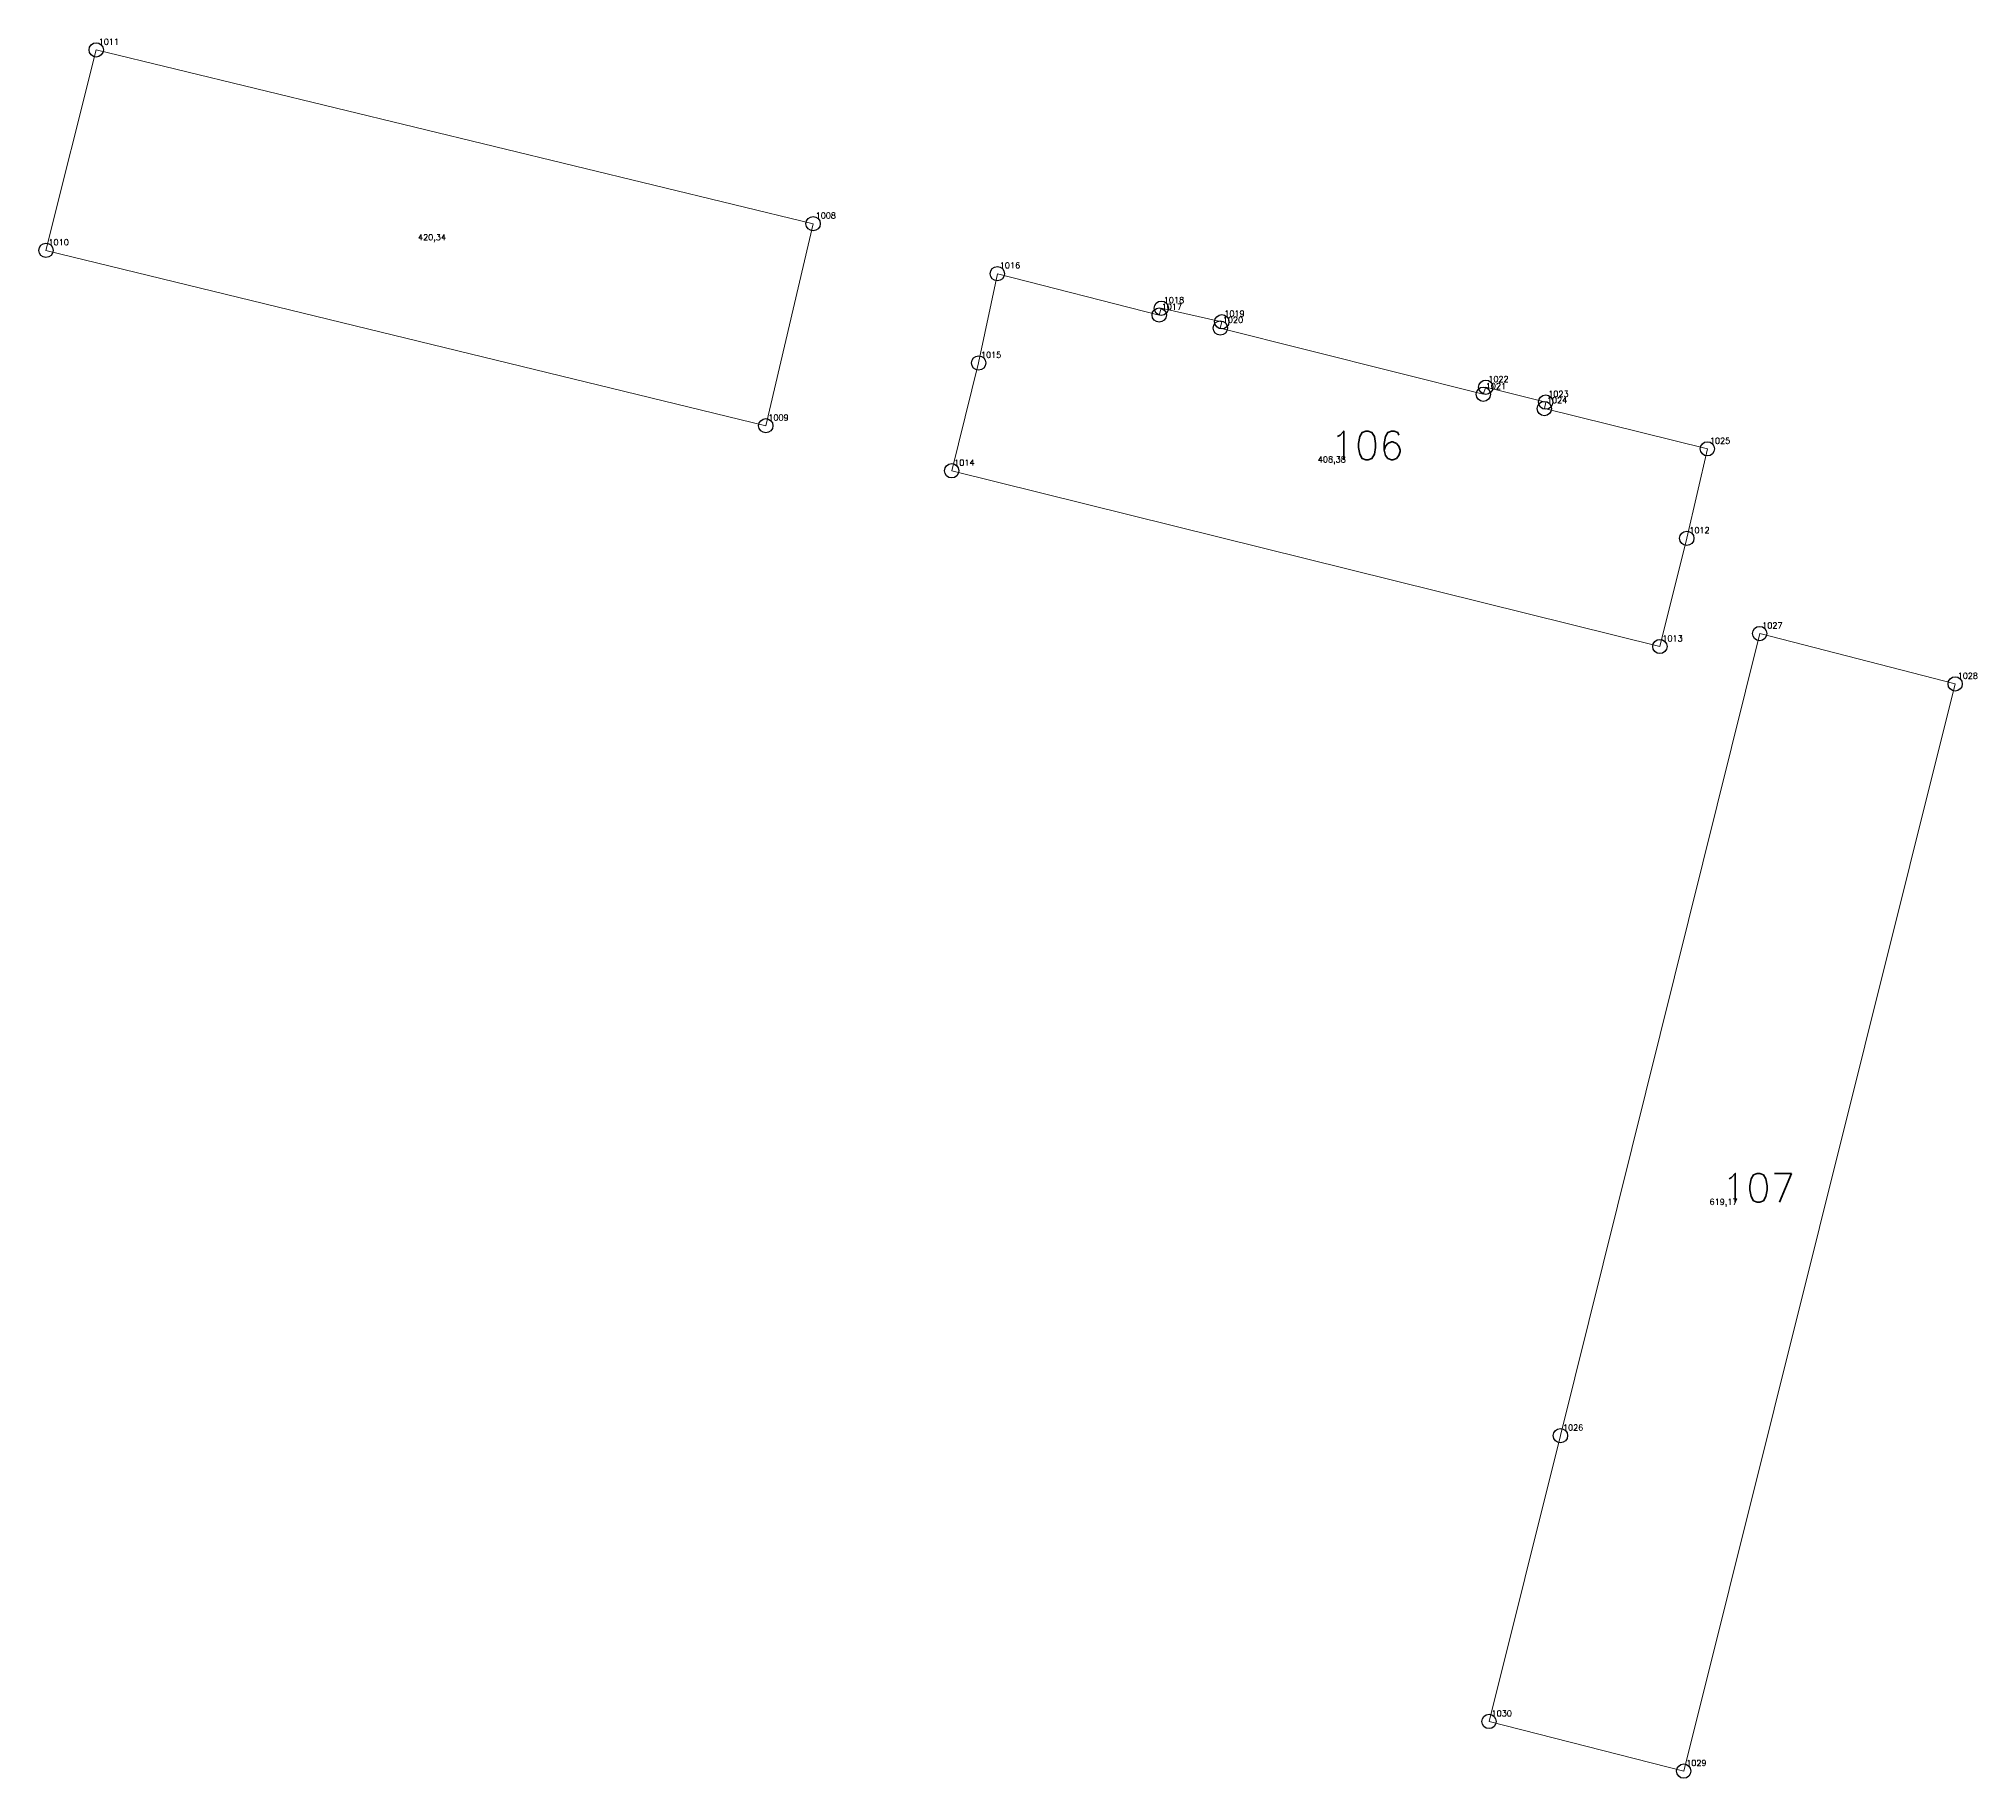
# Model space of a CAD drawing. Extents: x 1390459 to 1399082, y 355064 to 360767.
# Drawn here: x 1395473.7 to 1395575.3, y 359836.4 to 359927.6 of the extents above; entities that cross this region are included whole.
import ezdxf

# ---------------------------------------------------------------- set-up
doc = ezdxf.new("R2010")
doc.units = 0
doc.header["$PDMODE"] = 33
doc.header["$PDSIZE"] = 0.75
doc.layers.add('9 - ценная историческая застройка советский период', color=7, linetype='Continuous')
doc.layers.add('OKN_VALUED_LABELS', color=1, linetype='Continuous')
doc.styles.get("Standard").update_dxf_attribs({"font": 'simplex.shx'})

msp = doc.modelspace()

# ---------------------------------------------------------------- linework, layer by layer
at = {"layer": '9 - ценная историческая застройка советский период', "color": 7, "lineweight": 20}
for points in [[(1395514.27, 359917.91), (1395511.79, 359907.32), (1395474.08, 359916.51), (1395476.71, 359927.02), (1395514.27, 359917.91)], [(1395514.27, 359917.91), (1395511.79, 359907.32), (1395474.08, 359916.51), (1395476.71, 359927.02), (1395514.27, 359917.91)], [(1395560.04, 359901.42), (1395558.63, 359895.75), (1395521.53, 359904.96), (1395522.94, 359910.61), (1395523.92, 359915.29), (1395532.4, 359913.12), (1395532.51, 359913.48), (1395535.68, 359912.77), (1395535.6, 359912.44), (1395549.38, 359908.97), (1395549.51, 359909.34), (1395552.65, 359908.56), (1395552.58, 359908.22), (1395561.12, 359906.11), (1395560.04, 359901.42)], [(1395560.04, 359901.42), (1395558.63, 359895.75), (1395521.53, 359904.96), (1395522.94, 359910.61), (1395523.92, 359915.29), (1395532.4, 359913.12), (1395532.51, 359913.48), (1395535.68, 359912.77), (1395535.6, 359912.44), (1395549.38, 359908.97), (1395549.51, 359909.34), (1395552.65, 359908.56), (1395552.58, 359908.22), (1395561.12, 359906.11), (1395560.04, 359901.42)], [(1395553.42, 359854.39), (1395563.86, 359896.43), (1395574.1, 359893.79), (1395559.88, 359836.81), (1395549.68, 359839.41), (1395553.42, 359854.39)], [(1395553.42, 359854.39), (1395563.86, 359896.43), (1395574.1, 359893.79), (1395559.88, 359836.81), (1395549.68, 359839.41), (1395553.42, 359854.39)]]:
    msp.add_lwpolyline(points, close=True, dxfattribs=at)
at = {"layer": '9 - ценная историческая застройка советский период'}
for p in [(1395476.71, 359927.02), (1395514.27, 359917.91), (1395474.08, 359916.51), (1395523.92, 359915.29), (1395532.4, 359913.12), (1395532.51, 359913.48), (1395535.6, 359912.44), (1395535.68, 359912.77), (1395522.94, 359910.61), (1395549.51, 359909.34), (1395549.38, 359908.97), (1395552.58, 359908.22), (1395552.65, 359908.56), (1395511.79, 359907.32), (1395561.12, 359906.11), (1395521.53, 359904.96), (1395560.04, 359901.42), (1395563.86, 359896.43), (1395558.63, 359895.75), (1395574.1, 359893.79), (1395553.42, 359854.39), (1395549.68, 359839.41), (1395559.88, 359836.81)]:
    msp.add_point(p, dxfattribs=at)

# ---------------------------------------------------------------- texts
at = {"layer": '9 - ценная историческая застройка советский период', "color": 7}
for s, p in [('1011', (1395476.84, 359927.29)), ('1008', (1395514.4, 359918.18)), ('1010', (1395474.21, 359916.78)), ('420,34', (1395493.57, 359917.04)), ('420,34', (1395493.57, 359917.04)), ('1016', (1395524.05, 359915.57)), ('1017', (1395532.53, 359913.4)), ('1018', (1395532.64, 359913.75)), ('1020', (1395535.73, 359912.71)), ('1019', (1395535.81, 359913.04)), ('1015', (1395523.06, 359910.88)), ('1021', (1395549.51, 359909.24)), ('1022', (1395549.64, 359909.61)), ('1024', (1395552.71, 359908.5)), ('1023', (1395552.78, 359908.83)), ('1009', (1395511.92, 359907.59)), ('1025', (1395561.25, 359906.38)), ('1014', (1395521.66, 359905.23)), ('408,38', (1395540.71, 359905.4)), ('408,38', (1395540.71, 359905.4)), ('1012', (1395560.17, 359901.69)), ('1013', (1395558.76, 359896.02)), ('1027', (1395563.99, 359896.7)), ('1028', (1395574.23, 359894.06)), ('619,17', (1395561.23, 359866.49)), ('619,17', (1395561.23, 359866.49)), ('1026', (1395553.55, 359854.66)), ('1030', (1395549.81, 359839.68)), ('1029', (1395560.01, 359837.08))]:
    msp.add_text(s, height=0.311, dxfattribs=at).set_placement(p)
at = {"layer": 'OKN_VALUED_LABELS'}
for s, p in [('106', (1395541.36, 359905.54)), ('107', (1395561.87, 359866.63))]:
    msp.add_text(s, height=1.5, dxfattribs=at).set_placement(p)

doc.saveas('drawing.dxf')
